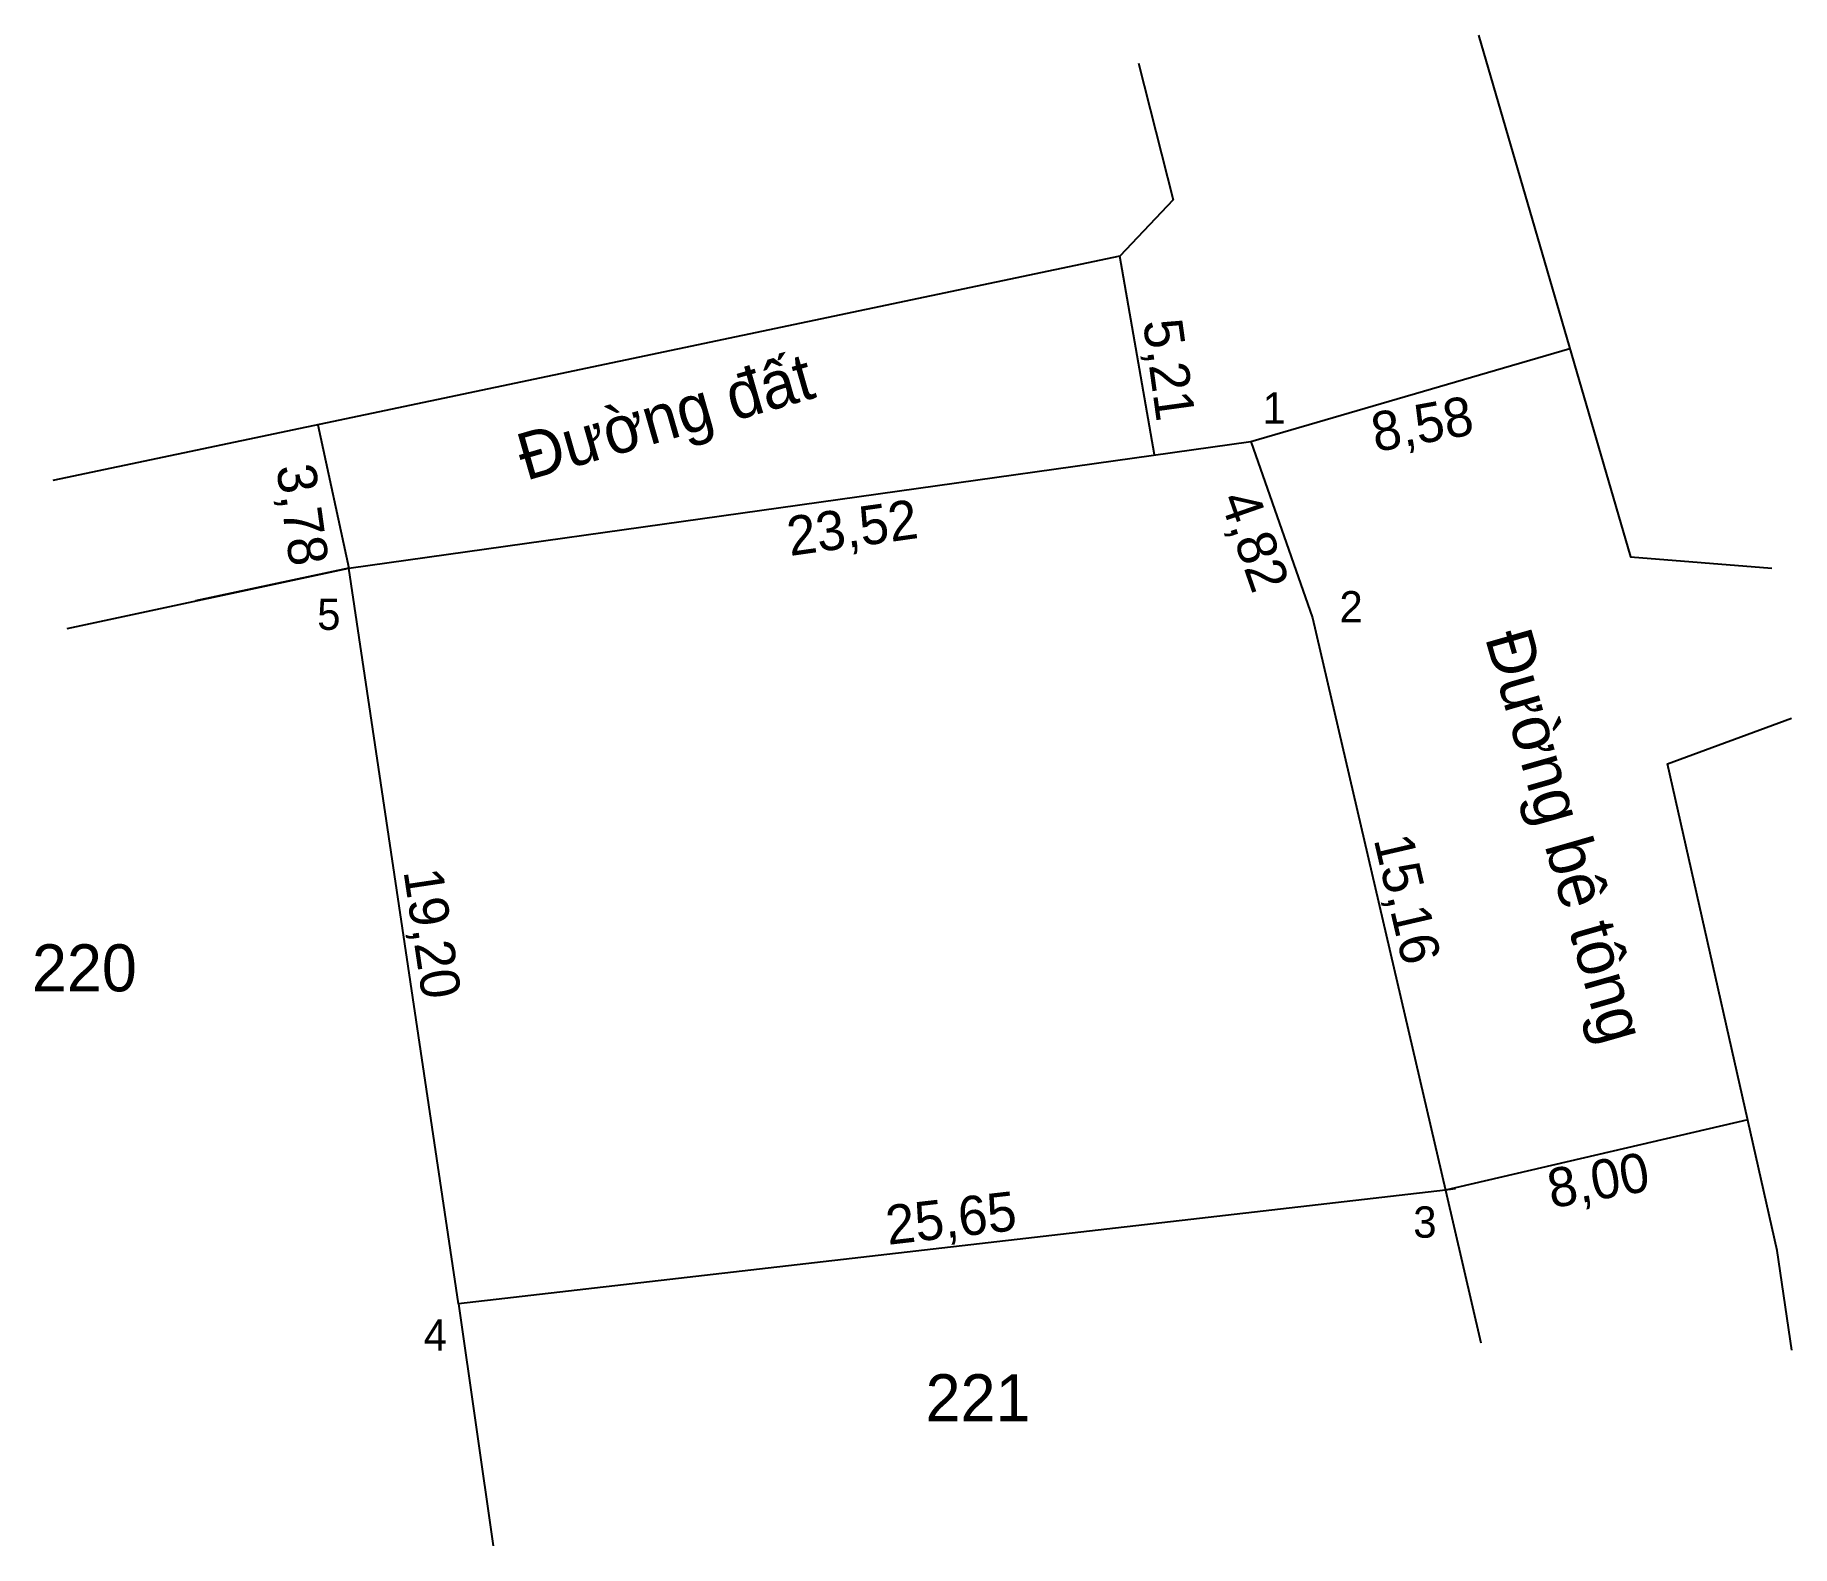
# Model space of a CAD drawing. Extents: x 548933 to 549486, y 1839115 to 1839239.
# Drawn here: x 548932.63 to 548977.98, y 1839167.7 to 1839206.69 of the extents above; entities that cross this region are included whole.
import ezdxf

# ---------------------------------------------------------------- set-up
doc = ezdxf.new("R2010")
doc.units = 0
doc.layers.add('Level 5', color=7, linetype='Continuous')

msp = doc.modelspace()

# ---------------------------------------------------------------- texts
at = {"layer": 'Level 5'}
for s, height, rotation, p in [('5,21', 1.0112, 277.8529, (548961.23, 1839199.297)), ('Đường đất', 1.2134, 16.0235, (548945.301, 1839195.188)), ('8,58', 1.0112, 10.2992, (548967.233, 1839195.93)), ('3,78', 1.0112, 277.8529, (548938.855, 1839195.554)), ('23,52', 1.0112, 7.9923, (548952.118, 1839193.248)), ('4,82', 1.0112, 289.262, (548963.207, 1839194.723)), ('Đường bê tông', 1.21343, 286.0235, (548970.056, 1839191.145)), ('15,16', 1.0112, 283.0862, (548967.186, 1839185.936)), ('19,20', 1.0112, 278.4762, (548942.138, 1839185.114)), ('8,00', 1.0112, 10.2992, (548971.78, 1839176.412)), ('25,65', 1.0112, 6.5819, (548954.65, 1839175.471))]:
    msp.add_text(s, height=height, rotation=rotation, dxfattribs=at).set_placement(p)
for s, height, p in [('1', 0.809, (548964.318, 1839196.666)), ('5', 0.809, (548939.912, 1839191.343)), ('2', 0.809, (548966.304, 1839191.534)), ('220', 1.2134, (548932.549, 1839182.014)), ('3', 0.809, (548968.209, 1839175.656)), ('4', 0.809, (548942.663, 1839172.74)), ('221', 1.2134, (548955.62, 1839170.919))]:
    msp.add_text(s, height=height, dxfattribs=at).set_placement(p)

# ---------------------------------------------------------------- linework, layer by layer
at = {"layer": 'Level 5'}
for p, q in [((548960.634, 1839200.988), (548933.084, 1839195.194)), ((548961.526, 1839195.857), (548960.634, 1839200.988)), ((548964.017, 1839196.207), (548972.252, 1839198.603)), ((548939.933, 1839196.635), (548940.727, 1839192.937)), ((548940.727, 1839192.937), (548964.017, 1839196.207)), ((548964.017, 1839196.207), (548965.607, 1839191.657)), ((548933.461, 1839191.378), (548940.727, 1839192.937)), ((548940.727, 1839192.937), (548936.772, 1839192.088)), ((548943.557, 1839173.947), (548940.727, 1839192.937)), ((548965.607, 1839191.657), (548969.04, 1839176.887)), ((548976.846, 1839178.702), (548969.04, 1839176.887)), ((548969.04, 1839176.887), (548943.557, 1839173.947)), ((548969.296, 1839176.917), (548969.04, 1839176.887)), ((548969.04, 1839176.887), (548969.956, 1839172.947)), ((548943.557, 1839173.947), (548944.455, 1839167.704))]:
    msp.add_line(p, q, dxfattribs=at)
for points in [[(548969.898, 1839206.691), (548973.817, 1839193.227), (548977.467, 1839192.937)], [(548961.112, 1839205.969), (548962.007, 1839202.437), (548960.634, 1839200.988)], [(548977.984, 1839172.757), (548977.607, 1839175.327), (548974.777, 1839187.887), (548977.977, 1839189.06)]]:
    msp.add_lwpolyline(points, dxfattribs=at)

msp.set_redraw_order([(e.dxf.handle, doc.entitydb.next_handle()) for e in msp.query("TEXT MTEXT ATTDEF DIMENSION ARC_DIMENSION")])  # texts and dimensions are drawn at this point

doc.saveas('drawing.dxf')
